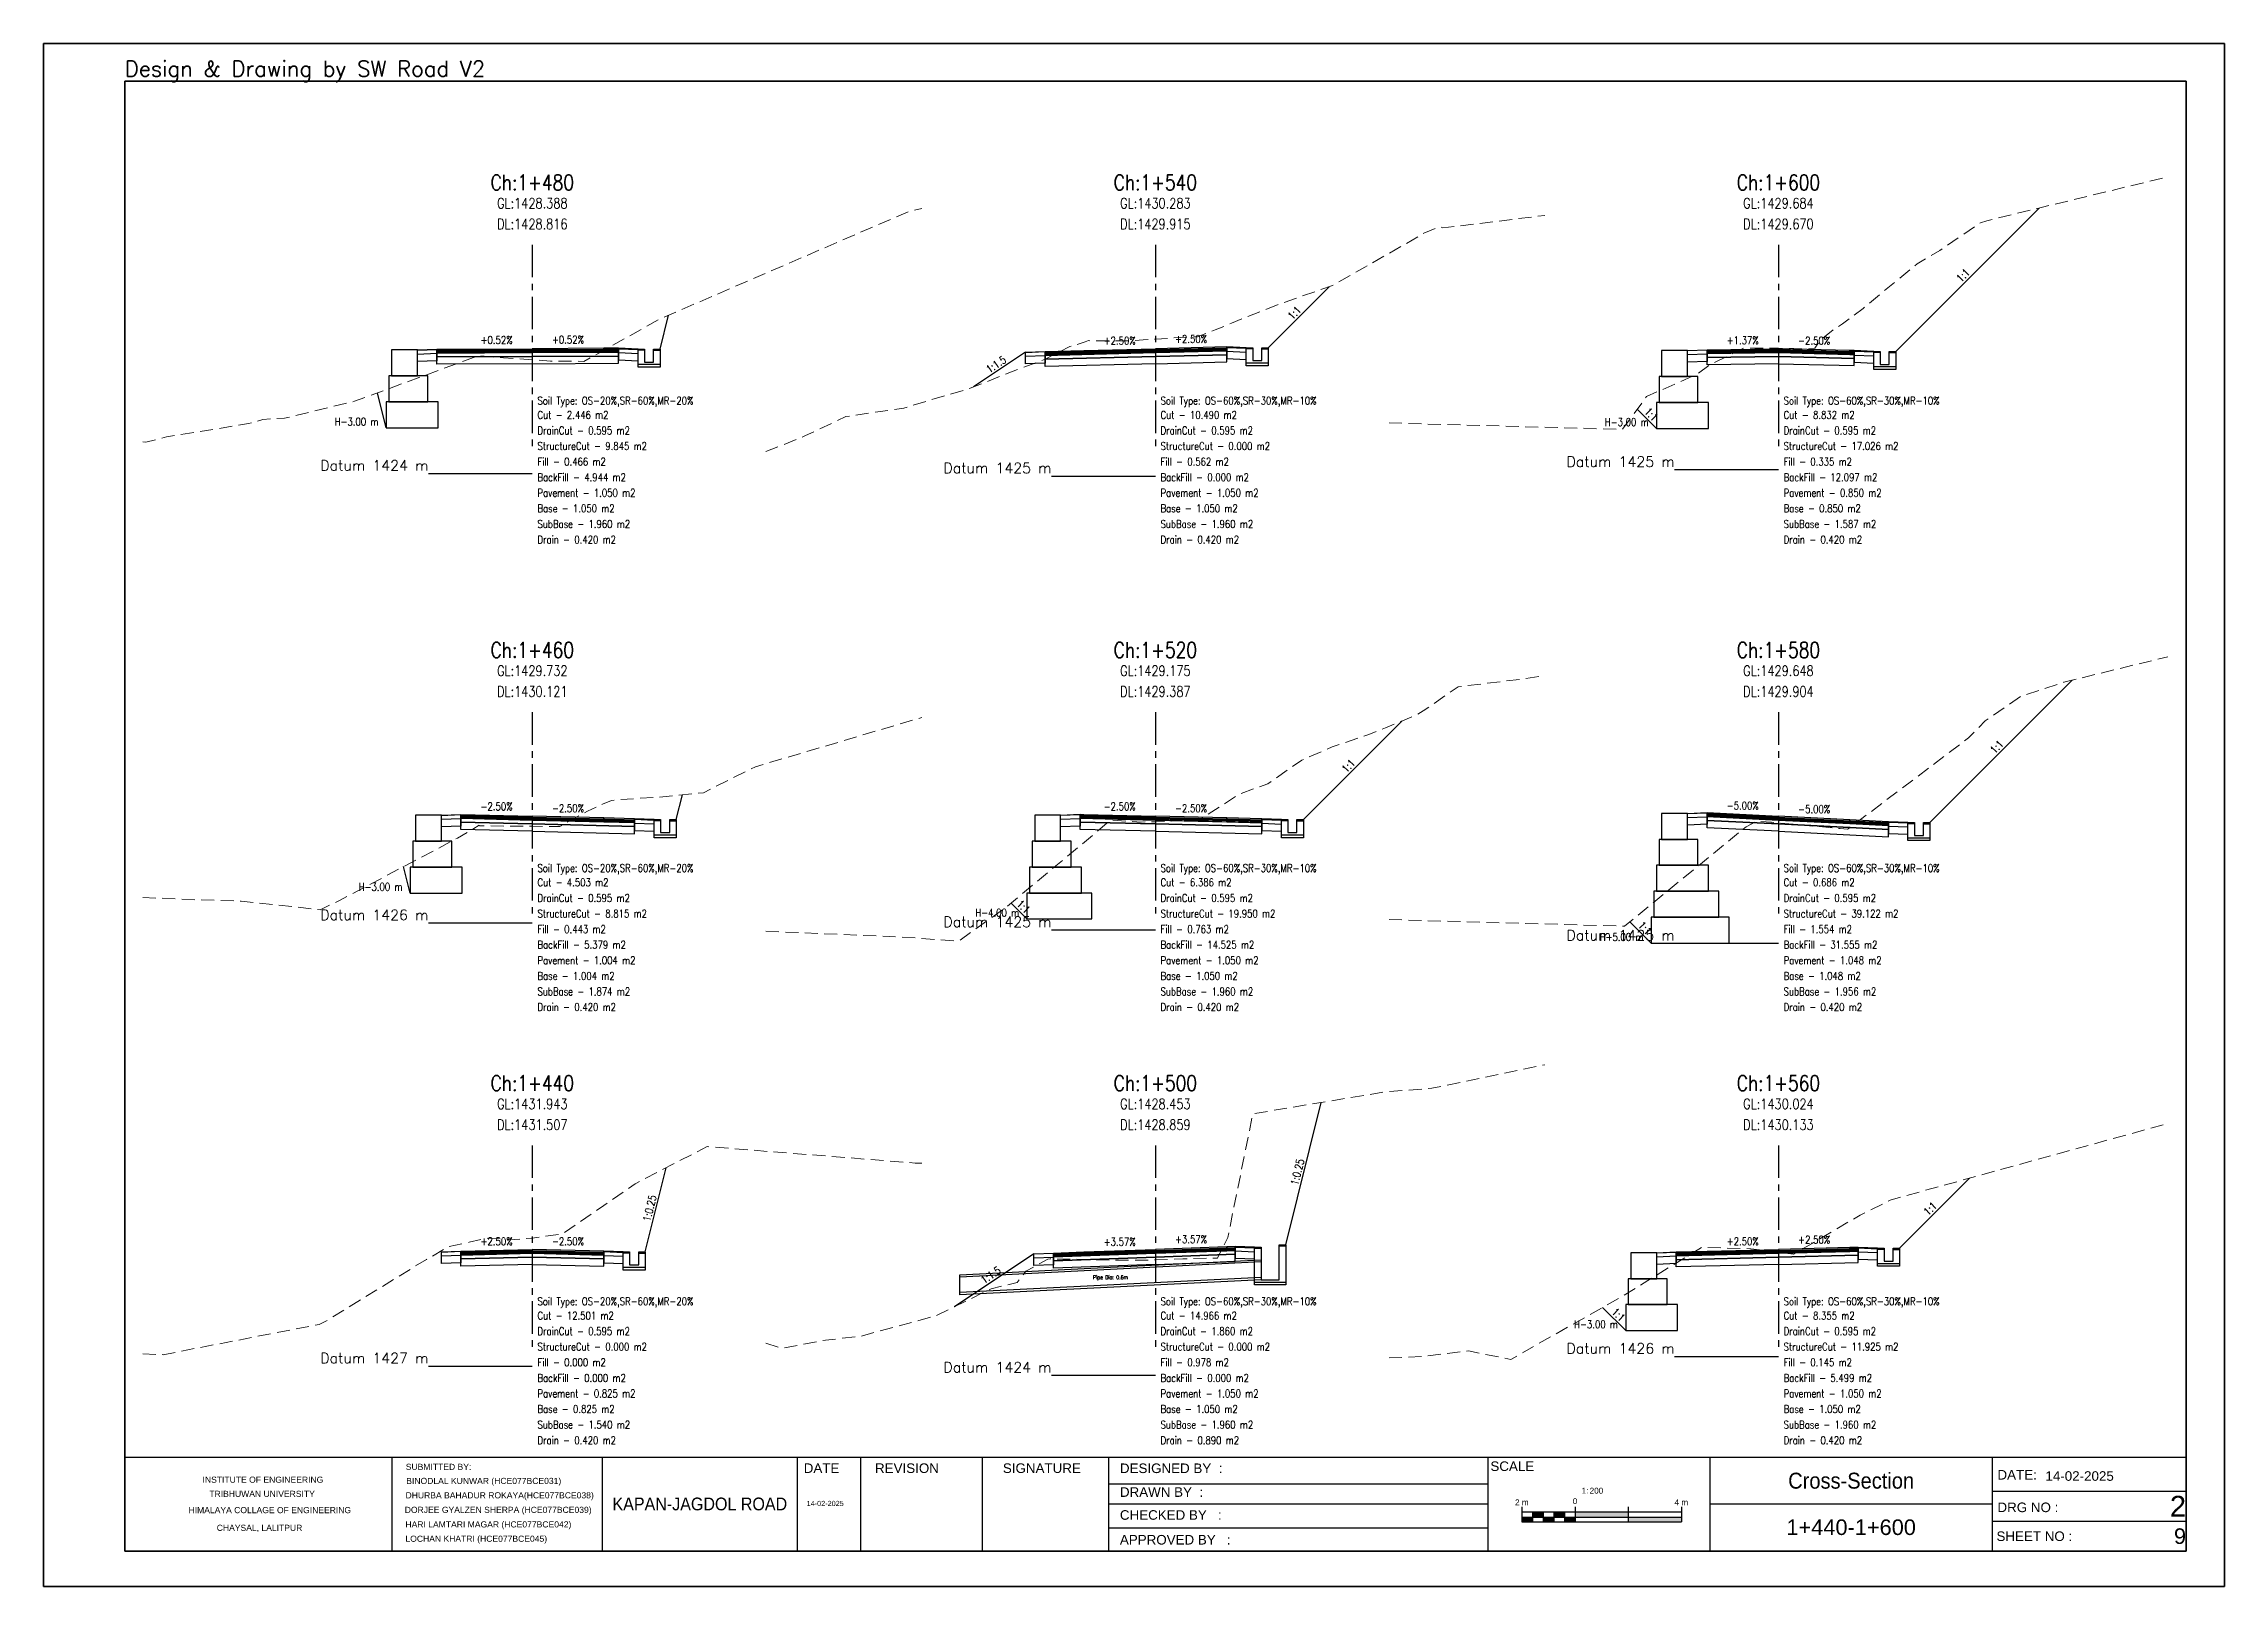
# Model space of a CAD drawing. Extents: x -19 to 1577, y -12 to 48.
# Drawn here: x 845.2 to 929.2, y -11.7 to 47.7 of the extents above; entities that cross this region are included whole.
import ezdxf
from ezdxf.enums import TextEntityAlignment as Align

# ---------------------------------------------------------------- set-up
doc = ezdxf.new("R2010")
doc.units = 0
doc.header["$MEASUREMENT"] = 0
doc.linetypes.add('Center', pattern=[2, 1.25, -0.25, 0.25, -0.25])
doc.linetypes.add('Dashed', pattern=[0.75, 0.5, -0.25])
for name, color, linetype in [('BackFill-Area', 7, 'Continuous'), ('Base', 6, 'Continuous'), ('Base-Area', 7, 'Continuous'), ('Cut-Area', 7, 'Continuous'), ('CutFillLine', 4, 'Continuous'), ('Drain', 3, 'Continuous'), ('Drain-Area', 7, 'Continuous'), ('DrainCut-Area', 7, 'Continuous'), ('ExtraWideningLayers', 7, 'Continuous'), ('Fill-Area', 7, 'Continuous'), ('Frame', 7, 'Continuous'), ('GabionRetainingWall', 140, 'Continuous'), ('Height', 7, 'Continuous'), ('L_CF_Slope', 7, 'Continuous'), ('L_Slope', 7, 'Continuous'), ('Pavement-Area', 7, 'Continuous'), ('PavementLayers', 1, 'Continuous'), ('PipeCulvert', 6, 'Continuous'), ('R_CF_Slope', 7, 'Continuous'), ('R_Slope', 7, 'Continuous'), ('Shoulder', 2, 'Continuous'), ('Soil Type', 7, 'Continuous'), ('StructureCut-Area', 7, 'Continuous'), ('SubBase', 7, 'Continuous'), ('SubBase-Area', 7, 'Continuous')]:
    doc.layers.add(name, color=color, linetype=linetype)
for name, color, linetype, lineweight in [('CenterLine', 5, 'Center', 25), ('ChainageTxt', 7, 'Continuous', 25), ('DatumLabel', 1, 'Continuous', 25), ('DLTxt', 1, 'Continuous', 25), ('GL', 104, 'Dashed', 18), ('GLTxt', 3, 'Continuous', 25)]:
    doc.layers.add(name, color=color, linetype=linetype, lineweight=lineweight)
doc.styles.add('ARIAL', font='arial.ttf')
doc.styles.get("Standard").update_dxf_attribs({"font": 'simplex.shx'})

msp = doc.modelspace()

# ---------------------------------------------------------------- texts
msp.add_text('Design & Drawing by SW Road V2', height=0.6).set_placement((848.3, 46.3), align=Align.BOTTOM_LEFT)
at = {"layer": 'BackFill-Area', "width": 0.8}
for s, p in [('BackFill - 4.944 m2', (864.2, 31.2)), ('BackFill - 0.000 m2', (888.2, 31.2)), ('BackFill - 12.097 m2', (912.2, 31.2)), ('BackFill - 5.379 m2', (864.2, 13.2)), ('BackFill - 14.525 m2', (888.2, 13.2)), ('BackFill - 31.555 m2', (912.2, 13.2)), ('BackFill - 0.000 m2', (864.2, -3.479)), ('BackFill - 0.000 m2', (888.2, -3.479)), ('BackFill - 5.499 m2', (912.2, -3.479))]:
    msp.add_text(s, height=0.3, dxfattribs=at).set_placement(p, align=Align.TOP_LEFT)
at = {"layer": 'Base-Area', "width": 0.8}
for s, p in [('Base - 1.050 m2', (864.2, 30)), ('Base - 1.050 m2', (888.2, 30)), ('Base - 0.850 m2', (912.2, 30)), ('Base - 1.004 m2', (864.2, 12)), ('Base - 1.050 m2', (888.2, 12)), ('Base - 1.048 m2', (912.2, 12)), ('Base - 0.825 m2', (864.2, -4.679)), ('Base - 1.050 m2', (888.2, -4.679)), ('Base - 1.050 m2', (912.2, -4.679))]:
    msp.add_text(s, height=0.3, dxfattribs=at).set_placement(p, align=Align.TOP_LEFT)
at = {"layer": 'ChainageTxt', "width": 0.8}
for s, p in [('Ch:1+480', (864, 42.4)), ('Ch:1+540', (888, 42.4)), ('Ch:1+600', (912, 42.4)), ('Ch:1+460', (864, 24.4)), ('Ch:1+520', (888, 24.4)), ('Ch:1+580', (912, 24.4)), ('Ch:1+440', (864, 7.721)), ('Ch:1+500', (888, 7.721)), ('Ch:1+560', (912, 7.721))]:
    msp.add_text(s, height=0.6, dxfattribs=at).set_placement(p, align=Align.MIDDLE_CENTER)
at = {"layer": 'Cut-Area', "width": 0.8}
for s, p in [('Cut - 2.446 m2', (864.2, 33.6)), ('Cut - 10.490 m2', (888.2, 33.6)), ('Cut - 8.832 m2', (912.2, 33.6)), ('Cut - 4.503 m2', (864.2, 15.6)), ('Cut - 6.386 m2', (888.2, 15.6)), ('Cut - 0.686 m2', (912.2, 15.6)), ('Cut - 12.501 m2', (864.2, -1.079)), ('Cut - 14.966 m2', (888.2, -1.079)), ('Cut - 8.355 m2', (912.2, -1.079))]:
    msp.add_text(s, height=0.3, dxfattribs=at).set_placement(p, align=Align.TOP_LEFT)
at = {"layer": 'DatumLabel'}
for s, p in [('Datum 1424 m', (860, 31.184)), ('Datum 1425 m', (884, 31.085)), ('Datum 1425 m', (908, 31.33)), ('Datum 1426 m', (860, 13.879)), ('Datum 1425 m', (884, 13.613)), ('Datum 1425 m', (908, 13.096)), ('Datum 1426 m', (908, -2.812)), ('Datum 1427 m', (860, -3.185)), ('Datum 1424 m', (884, -3.538))]:
    msp.add_text(s, height=0.4, dxfattribs=at).set_placement(p, align=Align.BOTTOM_RIGHT)
at = {"layer": 'DLTxt', "width": 0.8}
for s, p in [('DL:1428.816', (864, 40.8)), ('DL:1429.915', (888, 40.8)), ('DL:1429.670', (912, 40.8)), ('DL:1430.121', (864, 22.8)), ('DL:1429.387', (888, 22.8)), ('DL:1429.904', (912, 22.8)), ('DL:1431.507', (864, 6.121)), ('DL:1428.859', (888, 6.121)), ('DL:1430.133', (912, 6.121))]:
    msp.add_text(s, height=0.4, dxfattribs=at).set_placement(p, align=Align.MIDDLE_CENTER)
at = {"layer": 'Drain-Area', "width": 0.8}
for s, p in [('Drain - 0.420 m2', (864.2, 28.8)), ('Drain - 0.420 m2', (888.2, 28.8)), ('Drain - 0.420 m2', (912.2, 28.8)), ('Drain - 0.420 m2', (864.2, 10.8)), ('Drain - 0.420 m2', (888.2, 10.8)), ('Drain - 0.420 m2', (912.2, 10.8)), ('Drain - 0.420 m2', (864.2, -5.879)), ('Drain - 0.890 m2', (888.2, -5.879)), ('Drain - 0.420 m2', (912.2, -5.879))]:
    msp.add_text(s, height=0.3, dxfattribs=at).set_placement(p, align=Align.TOP_LEFT)
at = {"layer": 'DrainCut-Area', "width": 0.8}
for s, p in [('DrainCut - 0.595 m2', (864.2, 33)), ('DrainCut - 0.595 m2', (888.2, 33)), ('DrainCut - 0.595 m2', (912.2, 33)), ('DrainCut - 0.595 m2', (864.2, 15)), ('DrainCut - 0.595 m2', (888.2, 15)), ('DrainCut - 0.595 m2', (912.2, 15)), ('DrainCut - 0.595 m2', (864.2, -1.679)), ('DrainCut - 1.860 m2', (888.2, -1.679)), ('DrainCut - 0.595 m2', (912.2, -1.679))]:
    msp.add_text(s, height=0.3, dxfattribs=at).set_placement(p, align=Align.TOP_LEFT)
at = {"layer": 'Fill-Area', "width": 0.8}
for s, p in [('Fill - 0.466 m2', (864.2, 31.8)), ('Fill - 0.562 m2', (888.2, 31.8)), ('Fill - 0.335 m2', (912.2, 31.8)), ('Fill - 0.443 m2', (864.2, 13.8)), ('Fill - 0.763 m2', (888.2, 13.8)), ('Fill - 1.554 m2', (912.2, 13.8)), ('Fill - 0.000 m2', (864.2, -2.879)), ('Fill - 0.978 m2', (888.2, -2.879)), ('Fill - 0.145 m2', (912.2, -2.879))]:
    msp.add_text(s, height=0.3, dxfattribs=at).set_placement(p, align=Align.TOP_LEFT)
at = {"layer": 'GLTxt', "width": 0.8}
for s, p in [('GL:1428.388', (864, 41.6)), ('GL:1430.283', (888, 41.6)), ('GL:1429.684', (912, 41.6)), ('GL:1429.732', (864, 23.6)), ('GL:1429.175', (888, 23.6)), ('GL:1429.648', (912, 23.6)), ('GL:1431.943', (864, 6.921)), ('GL:1428.453', (888, 6.921)), ('GL:1430.024', (912, 6.921))]:
    msp.add_text(s, height=0.4, dxfattribs=at).set_placement(p, align=Align.MIDDLE_CENTER)
at = {"layer": 'Height', "width": 0.8}
for s, p in [('H-3.00 m', (858.073, 32.951)), ('H-3.00 m', (907, 32.932)), ('H-3.00 m', (859, 15.039)), ('H-4.00 m', (882.752, 14.042)), ('H-5.00 m', (906.8, 13.107)), ('H-3.00 m', (905.816, -1.807))]:
    msp.add_text(s, height=0.3, dxfattribs=at).set_placement(p, align=Align.BOTTOM_RIGHT)
at = {"layer": 'L_CF_Slope', "width": 0.8}
for s, rotation, p in [('1:1.5', 33.69007, (881.996, 35.194)), ('1:1', 315, (906.93, 33.302)), ('1:1', 315, (882.748, 14.347)), ('1:1', 315, (906.687, 13.52)), ('1:1.5', 33.69007, (881.793, 0.132)), ('1:1', 315, (905.671, -1.362))]:
    msp.add_text(s, height=0.3, rotation=rotation, dxfattribs=at).set_placement(p, align=Align.BOTTOM_CENTER)
at = {"layer": 'L_Slope', "width": 0.8}
for s, p in [('+0.52%', (862.625, 36.093)), ('+2.50%', (886.625, 36.066)), ('+1.37%', (910.625, 36.081)), ('-2.50%', (862.625, 18.134)), ('-2.50%', (886.625, 18.134)), ('-5.00%', (910.625, 18.169)), ('+2.50%', (862.625, 1.387)), ('+3.57%', (886.625, 1.372)), ('+2.50%', (910.625, 1.387))]:
    msp.add_text(s, height=0.3, dxfattribs=at).set_placement(p, align=Align.BOTTOM_CENTER)
at = {"layer": 'Pavement-Area', "width": 0.8}
for s, p in [('Pavement - 1.050 m2', (864.2, 30.6)), ('Pavement - 1.050 m2', (888.2, 30.6)), ('Pavement - 0.850 m2', (912.2, 30.6)), ('Pavement - 1.004 m2', (864.2, 12.6)), ('Pavement - 1.050 m2', (888.2, 12.6)), ('Pavement - 1.048 m2', (912.2, 12.6)), ('Pavement - 0.825 m2', (864.2, -4.079)), ('Pavement - 1.050 m2', (888.2, -4.079)), ('Pavement - 1.050 m2', (912.2, -4.079))]:
    msp.add_text(s, height=0.3, dxfattribs=at).set_placement(p, align=Align.TOP_LEFT)
at = {"layer": 'PipeCulvert', "width": 0.8}
msp.add_text('Pipe Dia: 0.6m', height=0.15, dxfattribs=at).set_placement((886.272, 0.246), align=Align.MIDDLE_CENTER)
at = {"layer": 'R_CF_Slope', "width": 0.8}
for s, rotation, p in [('1:1', 45, (919.278, 38.656)), ('1:1', 45, (893.523, 37.212)), ('1:1', 45, (895.604, 19.769)), ('1:1', 45, (920.576, 20.498)), ('1:0.25', 75.96376, (893.706, 4.239)), ('1:0.25', 75.96376, (868.755, 2.845)), ('1:1', 45, (918.014, 2.715))]:
    msp.add_text(s, height=0.3, rotation=rotation, dxfattribs=at).set_placement(p, align=Align.BOTTOM_CENTER)
at = {"layer": 'R_Slope', "width": 0.8}
for s, p in [('+0.52%', (865.375, 36.107)), ('+2.50%', (889.375, 36.134)), ('-2.50%', (913.375, 36.066)), ('-2.50%', (865.375, 18.066)), ('-2.50%', (889.375, 18.066)), ('-5.00%', (913.375, 18.031)), ('-2.50%', (865.375, 1.387)), ('+3.57%', (889.375, 1.471)), ('+2.50%', (913.375, 1.456))]:
    msp.add_text(s, height=0.3, dxfattribs=at).set_placement(p, align=Align.BOTTOM_CENTER)
at = {"layer": 'Soil Type', "width": 0.8}
for s, p in [('Soil Type: OS-20%,SR-60%,MR-20%', (864.2, 34)), ('Soil Type: OS-60%,SR-30%,MR-10%', (888.2, 34)), ('Soil Type: OS-60%,SR-30%,MR-10%', (912.2, 34)), ('Soil Type: OS-20%,SR-60%,MR-20%', (864.2, 16)), ('Soil Type: OS-60%,SR-30%,MR-10%', (888.2, 16)), ('Soil Type: OS-60%,SR-30%,MR-10%', (912.2, 16)), ('Soil Type: OS-20%,SR-60%,MR-20%', (864.2, -0.679)), ('Soil Type: OS-60%,SR-30%,MR-10%', (888.2, -0.679)), ('Soil Type: OS-60%,SR-30%,MR-10%', (912.2, -0.679))]:
    msp.add_text(s, height=0.3, dxfattribs=at).set_placement(p, align=Align.MIDDLE_LEFT)
at = {"layer": 'StructureCut-Area', "width": 0.8}
for s, p in [('StructureCut - 9.845 m2', (864.2, 32.4)), ('StructureCut - 0.000 m2', (888.2, 32.4)), ('StructureCut - 17.026 m2', (912.2, 32.4)), ('StructureCut - 8.815 m2', (864.2, 14.4)), ('StructureCut - 19.950 m2', (888.2, 14.4)), ('StructureCut - 39.122 m2', (912.2, 14.4)), ('StructureCut - 0.000 m2', (864.2, -2.279)), ('StructureCut - 0.000 m2', (888.2, -2.279)), ('StructureCut - 11.925 m2', (912.2, -2.279))]:
    msp.add_text(s, height=0.3, dxfattribs=at).set_placement(p, align=Align.TOP_LEFT)
at = {"layer": 'SubBase-Area', "width": 0.8}
for s, p in [('SubBase - 1.960 m2', (864.2, 29.4)), ('SubBase - 1.960 m2', (888.2, 29.4)), ('SubBase - 1.587 m2', (912.2, 29.4)), ('SubBase - 1.874 m2', (864.2, 11.4)), ('SubBase - 1.960 m2', (888.2, 11.4)), ('SubBase - 1.956 m2', (912.2, 11.4)), ('SubBase - 1.540 m2', (864.2, -5.279)), ('SubBase - 1.960 m2', (888.2, -5.279)), ('SubBase - 1.960 m2', (912.2, -5.279))]:
    msp.add_text(s, height=0.3, dxfattribs=at).set_placement(p, align=Align.TOP_LEFT)

# ---------------------------------------------------------------- blocks, each defined once
blk = doc.blocks.new('SheetA3-1')
at = {"layer": 'Frame', "color": 6, "linetype": 'Continuous', "lineweight": 35}
for p, q in [((397, 0), (0, 0)), ((0, 0), (0, -283)), ((397, -283), (397, 0)), ((0, -283), (397, -283))]:
    blk.add_line(p, q, dxfattribs=at)
at = {"layer": 'Frame', "linetype": 'Continuous', "lineweight": 30}
for p, q in [((397, -264.94), (0, -264.94)), ((51.51, -282.86), (51.51, -264.94)), ((91.94, -264.94), (91.94, -282.86)), ((129.6, -282.86), (129.6, -264.94)), ((141.75, -282.86), (141.75, -264.94)), ((165.2, -282.86), (165.2, -264.94)), ((189.51, -282.86), (189.51, -264.94)), ((262.53, -264.94), (262.53, -282.86)), ((305.32, -282.86), (305.32, -264.94)), ((359.69, -264.94), (359.69, -282.86)), ((189.51, -270.06), (262.53, -270.06)), ((359.69, -271.47), (397, -271.47)), ((189.51, -273.9), (262.53, -273.9)), ((305.32, -273.9), (359.69, -273.9)), ((189.51, -278.48), (262.53, -278.48)), ((359.69, -277.21), (397, -277.21))]:
    blk.add_line(p, q, dxfattribs=at)
at = {"layer": 'Frame', "color": 7, "linetype": 'Continuous'}
for p, q in [((269.08, -274.49), (269.08, -277.35)), ((299.8, -275.51), (269.08, -275.51)), ((269.08, -276.43), (299.8, -276.43)), ((271.13, -275.51), (271.13, -277.35)), ((273.18, -275.51), (273.18, -277.35)), ((275.23, -275.51), (275.23, -277.35)), ((277.28, -275.51), (277.28, -277.35)), ((279.32, -274.49), (279.32, -277.35)), ((289.56, -274.49), (289.56, -277.35)), ((299.8, -274.49), (299.8, -277.35)), ((269.08, -277.35), (299.8, -277.35))]:
    blk.add_line(p, q, dxfattribs=at)
at = {"layer": 'Frame', "color": 6, "linetype": 'Continuous', "lineweight": 35}
blk.add_lwpolyline([(-15.62, -289.77), (404.38, -289.77), (404.38, 7.23), (-15.62, 7.23)], close=True, dxfattribs=at)
at = {"layer": 'Frame', "color": 7, "linetype": 'Continuous'}
for points in [[(269.08, -276.43), (269.08, -277.35), (271.13, -276.43), (271.13, -277.35)], [(271.13, -275.51), (271.13, -276.43), (273.18, -275.51), (273.18, -276.43)], [(273.18, -276.43), (273.18, -277.35), (275.23, -276.43), (275.23, -277.35)], [(275.23, -276.43), (275.23, -275.51), (277.28, -276.43), (277.28, -275.51)], [(277.28, -276.43), (277.28, -277.35), (279.32, -276.43), (279.32, -277.35)], [(279.32, -276.43), (279.32, -275.51), (289.56, -276.43), (289.56, -275.51)], [(289.56, -276.43), (289.56, -277.35), (299.8, -276.43), (299.8, -277.35)]]:
    blk.add_solid(points, dxfattribs=at)
at = {"color": 1, "style": 'ARIAL'}
for tag, height, p in [('DWGNUM', 4, (397, -274.34)), ('SHEETNUM', 3, (397, -280.11))]:
    blk.add_attdef(tag, text='', height=height, dxfattribs=at).set_placement(p, align=Align.MIDDLE_RIGHT)
at = {"style": 'ARIAL'}
blk.add_attdef('CHRANGE', text='', height=3, dxfattribs=at).set_placement((332.51, -278.38), align=Align.MIDDLE_CENTER)
at = {"layer": 'Frame', "linetype": 'Continuous', "style": 'ARIAL'}
for s, height, p in [('INSTITUTE OF ENGINEERING', 1.1795, (26.62, -269.82)), ('SCALE ', 1.843, (267.6, -267.56))]:
    blk.add_text(s, height=height, dxfattribs=at).set_placement(p, align=Align.CENTER)
for s, height, p in [('SUBMITTED BY:', 1.1795, (54.13, -267.35)), ('DATE', 1.843, (130.78, -267.94)), ('REVISION', 1.843, (144.51, -267.94)), ('SIGNATURE', 1.843, (169.13, -267.94)), ('DESIGNED BY  :', 1.8429, (191.67, -267.96)), ('DHURBA BAHADUR ROKAYA(HCE077BCE038)', 1.1795, (54.09, -272.83)), ('BINODLAL KUNWAR (HCE077BCE031)', 1.1795, (54.23, -270.06)), ('DRAWN BY  :', 1.8429, (191.67, -272.54)), ('DORJEE GYALZEN SHERPA (HCE077BCE039)', 1.1795, (53.94, -275.63)), ('HARI LAMTARI MAGAR (HCE077BCE042)', 1.1795, (54.07, -278.43)), ('14-02-2025', 1, (131.34, -274.31)), ('CHECKED BY   :', 1.8429, (191.67, -276.95)), ('LOCHAN KHATRI (HCE077BCE045)', 1.1795, (54.07, -281.19)), ('APPROVED BY   :', 1.8429, (191.67, -281.72))]:
    blk.add_text(s, height=height, dxfattribs=at).set_placement(p)
at = {"layer": 'Frame', "color": 7, "linetype": 'Continuous', "style": 'ARIAL'}
for s, height, p in [('DATE:', 1.843, (360.68, -269.21)), ('14-02-2025', 1.843, (369.92, -269.45)), ('DRG NO : ', 1.843, (360.68, -275.48)), ('SHEET NO : ', 1.8429, (360.49, -281.04))]:
    blk.add_text(s, height=height, dxfattribs=at).set_placement(p)
at = {"layer": 'Frame', "linetype": 'Continuous', "style": 'ARIAL'}
for s, p in [('TRIBHUWAN UNIVERSITY', (26.46, -271.96)), ('HIMALAYA COLLAGE OF ENGINEERING', (27.95, -275.09)), ('CHAYSAL, LALITPUR', (25.97, -278.6))]:
    blk.add_text(s, height=1.1795, dxfattribs=at).set_placement(p, align=Align.MIDDLE)
at = {"layer": 'Frame', "color": 7, "linetype": 'Continuous', "style": 'ARIAL'}
for s, height, p in [('0', 1.13, (279.32, -273.93)), ('1: ', 1.126, (281.48, -271.89))]:
    blk.add_text(s, height=height, dxfattribs=at).set_placement(p, align=Align.CENTER)
at = {"layer": 'Frame', "linetype": 'Continuous', "lineweight": 30, "style": 'ARIAL', "width": 0.9}
for tag, height, p in [('DWGNAME', 3.07, (332.51, -269.42)), ('KAPAN-JAGDOLROAD', 2.46, (110.77, -273.9))]:
    blk.add_attdef(tag, text='', height=height, dxfattribs=at).set_placement(p, align=Align.MIDDLE_CENTER)
at = {"layer": 'Frame', "color": 7, "linetype": 'Continuous', "style": 'ARIAL'}
blk.add_attdef('HSCALE', (282.14, -271.91), '', height=1.13, dxfattribs=at)
for tag, p in [('V1', (269.08, -274.49)), ('V2', (299.8, -274.49))]:
    blk.add_attdef(tag, text='', height=1.13, dxfattribs=at).set_placement(p, align=Align.BOTTOM_CENTER)

# ---------------------------------------------------------------- linework, layer by layer
at = {"layer": 'Base'}
for points in [[(864, 35.85), (864, 35.7), (860.323, 35.681), (860.323, 35.681), (860.323, 35.831), (864, 35.85)], [(864, 35.85), (864, 35.7), (867.323, 35.717), (867.323, 35.717), (867.323, 35.867), (864, 35.85)], [(888, 35.85), (888, 35.7), (883.75, 35.594), (883.75, 35.594), (883.75, 35.744), (888, 35.85)], [(888, 35.85), (888, 35.7), (890.75, 35.769), (890.75, 35.769), (890.75, 35.919), (888, 35.85)], [(912, 35.85), (912, 35.7), (909.25, 35.662), (909.25, 35.662), (909.25, 35.812), (912, 35.85)], [(912, 35.85), (912, 35.7), (914.919, 35.627), (914.919, 35.627), (914.919, 35.777), (912, 35.85)], [(864, 17.85), (864, 17.7), (861.25, 17.769), (861.25, 17.769), (861.25, 17.919), (864, 17.85)], [(864, 17.85), (864, 17.7), (867.942, 17.601), (867.942, 17.601), (867.942, 17.751), (864, 17.85)], [(888, 17.85), (888, 17.7), (885.102, 17.772), (885.102, 17.772), (885.102, 17.922), (888, 17.85)], [(888, 17.85), (888, 17.7), (892.102, 17.597), (892.102, 17.597), (892.102, 17.747), (888, 17.85)], [(912, 17.85), (912, 17.7), (909.25, 17.837), (909.25, 17.837), (909.25, 17.987), (912, 17.85)], [(912, 17.85), (912, 17.7), (916.237, 17.488), (916.237, 17.488), (916.237, 17.638), (912, 17.85)], [(864, 1.171), (864, 1.021), (861.25, 0.953), (861.25, 0.953), (861.25, 1.103), (864, 1.171)], [(864, 1.171), (864, 1.021), (866.75, 0.953), (866.75, 0.953), (866.75, 1.103), (864, 1.171)], [(888, 1.171), (888, 1.021), (884.072, 0.881), (884.072, 0.881), (884.072, 1.031), (888, 1.171)], [(888, 1.171), (888, 1.021), (891.072, 1.131), (891.072, 1.131), (891.072, 1.281), (888, 1.171)], [(912, 1.171), (912, 1.021), (908.066, 0.923), (908.066, 0.923), (908.066, 1.073), (912, 1.171)], [(912, 1.171), (912, 1.021), (915.066, 1.098), (915.066, 1.098), (915.066, 1.248), (912, 1.171)]]:
    msp.add_lwpolyline(points, dxfattribs=at)
at = {"layer": 'CenterLine'}
for p, q in [((864, 40), (864, 32)), ((888, 40), (888, 32)), ((912, 40), (912, 32)), ((864, 22), (864, 14)), ((888, 22), (888, 14)), ((912, 22), (912, 14)), ((864, 5.321), (864, -2.679)), ((888, 5.321), (888, -2.679)), ((912, 5.321), (912, -2.679))]:
    msp.add_line(p, q, dxfattribs=at)
at = {"layer": 'CutFillLine'}
for points in [[(916.519, 35.897), (922.038, 41.416)], [(892.35, 36.039), (894.697, 38.385)], [(868.923, 35.987), (869.248, 37.288)], [(883, 35.864), (880.991, 34.525)], [(858.373, 32.951), (858.035, 34.3)], [(907.3, 32.932), (906.56, 33.673)], [(917.837, 17.758), (923.316, 23.238)], [(893.702, 17.867), (897.506, 21.671)], [(869.542, 17.871), (869.78, 18.822)], [(859.3, 15.039), (859.045, 16.059)], [(883.052, 14.042), (882.443, 14.651)], [(907.1, 13.107), (906.275, 13.933)], [(893.022, 1.501), (894.391, 6.977)], [(868.35, 1.223), (869.161, 4.466)], [(916.666, 1.368), (919.361, 4.063)], [(860.5, 1.223), (860.491, 1.258)], [(883.322, 1.151), (880.265, -0.887)], [(906.116, -1.807), (905.226, -0.916)]]:
    msp.add_lwpolyline(points, dxfattribs=at)
at = {"layer": 'DatumLabel'}
for p, q in [((864, 31.184), (860, 31.184)), ((888, 31.085), (884, 31.085)), ((912, 31.33), (908, 31.33)), ((864, 13.879), (860, 13.879)), ((888, 13.613), (884, 13.613)), ((912, 13.096), (908, 13.096)), ((864, -3.185), (860, -3.185)), ((912, -2.812), (908, -2.812)), ((888, -3.538), (884, -3.538))]:
    msp.add_line(p, q, dxfattribs=at)
at = {"layer": 'Drain'}
for points in [[(868.073, 35.987), (868.323, 35.987), (868.323, 35.937), (868.323, 35.487), (868.673, 35.487), (868.673, 35.937), (868.673, 35.987), (868.923, 35.987), (868.923, 35.937), (868.923, 35.487), (868.923, 35.387), (868.923, 35.287), (868.073, 35.287), (868.073, 35.387), (868.073, 35.487), (868.073, 35.937), (868.073, 35.987)], [(868.323, 35.937), (868.073, 35.937)], [(868.923, 35.387), (868.073, 35.387)], [(868.673, 35.937), (868.923, 35.937)], [(891.5, 36.039), (891.75, 36.039), (891.75, 35.989), (891.75, 35.539), (892.1, 35.539), (892.1, 35.989), (892.1, 36.039), (892.35, 36.039), (892.35, 35.989), (892.35, 35.539), (892.35, 35.439), (892.35, 35.339), (891.5, 35.339), (891.5, 35.439), (891.5, 35.539), (891.5, 35.989), (891.5, 36.039)], [(891.75, 35.989), (891.5, 35.989)], [(892.35, 35.439), (891.5, 35.439)], [(892.1, 35.989), (892.35, 35.989)], [(915.669, 35.897), (915.919, 35.897), (915.919, 35.847), (915.919, 35.397), (916.269, 35.397), (916.269, 35.847), (916.269, 35.897), (916.519, 35.897), (916.519, 35.847), (916.519, 35.397), (916.519, 35.297), (916.519, 35.197), (915.669, 35.197), (915.669, 35.297), (915.669, 35.397), (915.669, 35.847), (915.669, 35.897)], [(915.919, 35.847), (915.669, 35.847)], [(916.519, 35.297), (915.669, 35.297)], [(916.269, 35.847), (916.519, 35.847)], [(868.692, 17.871), (868.942, 17.871), (868.942, 17.821), (868.942, 17.371), (869.292, 17.371), (869.292, 17.821), (869.292, 17.871), (869.542, 17.871), (869.542, 17.821), (869.542, 17.371), (869.542, 17.271), (869.542, 17.171), (868.692, 17.171), (868.692, 17.271), (868.692, 17.371), (868.692, 17.821), (868.692, 17.871)], [(868.942, 17.821), (868.692, 17.821)], [(869.292, 17.821), (869.542, 17.821)], [(892.852, 17.867), (893.102, 17.867), (893.102, 17.817), (893.102, 17.367), (893.452, 17.367), (893.452, 17.817), (893.452, 17.867), (893.702, 17.867), (893.702, 17.817), (893.702, 17.367), (893.702, 17.267), (893.702, 17.167), (892.852, 17.167), (892.852, 17.267), (892.852, 17.367), (892.852, 17.817), (892.852, 17.867)], [(893.102, 17.817), (892.852, 17.817)], [(893.452, 17.817), (893.702, 17.817)], [(916.987, 17.758), (917.237, 17.758), (917.237, 17.708), (917.237, 17.258), (917.587, 17.258), (917.587, 17.708), (917.587, 17.758), (917.837, 17.758), (917.837, 17.708), (917.837, 17.258), (917.837, 17.158), (917.837, 17.058), (916.987, 17.058), (916.987, 17.158), (916.987, 17.258), (916.987, 17.708), (916.987, 17.758)], [(917.237, 17.708), (916.987, 17.708)], [(917.587, 17.708), (917.837, 17.708)], [(869.542, 17.271), (868.692, 17.271)], [(893.702, 17.267), (892.852, 17.267)], [(917.837, 17.158), (916.987, 17.158)], [(867.5, 1.223), (867.75, 1.223), (867.75, 1.173), (867.75, 0.723), (868.1, 0.723), (868.1, 1.173), (868.1, 1.223), (868.35, 1.223), (868.35, 1.173), (868.35, 0.723), (868.35, 0.623), (868.35, 0.523), (867.5, 0.523), (867.5, 0.623), (867.5, 0.723), (867.5, 1.173), (867.5, 1.223)], [(867.75, 1.173), (867.5, 1.173)], [(868.1, 1.173), (868.35, 1.173)], [(891.822, 1.401), (892.072, 1.401), (892.072, 1.351), (892.072, 0.151), (892.772, 0.151), (892.772, 1.451), (892.772, 1.501), (893.022, 1.501), (893.022, 1.451), (893.022, 0.151), (893.022, 0.051), (893.022, -0.049), (891.822, -0.049), (891.822, 0.051), (891.822, 0.151), (891.822, 1.351), (891.822, 1.401)], [(892.072, 1.351), (891.822, 1.351)], [(892.772, 1.451), (893.022, 1.451)], [(915.816, 1.368), (916.066, 1.368), (916.066, 1.318), (916.066, 0.868), (916.416, 0.868), (916.416, 1.318), (916.416, 1.368), (916.666, 1.368), (916.666, 1.318), (916.666, 0.868), (916.666, 0.768), (916.666, 0.668), (915.816, 0.668), (915.816, 0.768), (915.816, 0.868), (915.816, 1.318), (915.816, 1.368)], [(916.066, 1.318), (915.816, 1.318)], [(916.416, 1.318), (916.666, 1.318)], [(868.35, 0.623), (867.5, 0.623)], [(893.022, 0.051), (891.822, 0.051)], [(916.666, 0.768), (915.816, 0.768)]]:
    msp.add_lwpolyline(points, dxfattribs=at)
at = {"layer": 'ExtraWideningLayers'}
for points in [[(861.25, 35.986), (861.25, 35.936), (860.323, 35.931), (860.323, 35.931), (860.323, 35.981), (861.25, 35.986)], [(861.25, 35.936), (861.25, 35.886), (860.323, 35.881), (860.323, 35.881), (860.323, 35.931), (861.25, 35.936)], [(861.25, 35.886), (861.25, 35.836), (860.323, 35.831), (860.323, 35.831), (860.323, 35.881), (861.25, 35.886)], [(866.75, 36.014), (866.75, 35.964), (867.323, 35.967), (867.323, 35.967), (867.323, 36.017), (866.75, 36.014)], [(866.75, 35.964), (866.75, 35.914), (867.323, 35.917), (867.323, 35.917), (867.323, 35.967), (866.75, 35.964)], [(866.75, 35.914), (866.75, 35.864), (867.323, 35.867), (867.323, 35.867), (867.323, 35.917), (866.75, 35.914)], [(885.25, 35.931), (885.25, 35.881), (883.75, 35.844), (883.75, 35.844), (883.75, 35.894), (885.25, 35.931)], [(885.25, 35.881), (885.25, 35.831), (883.75, 35.794), (883.75, 35.794), (883.75, 35.844), (885.25, 35.881)], [(885.25, 35.831), (885.25, 35.781), (883.75, 35.744), (883.75, 35.744), (883.75, 35.794), (885.25, 35.831)], [(914.75, 35.931), (914.75, 35.881), (914.919, 35.877), (914.919, 35.877), (914.919, 35.927), (914.75, 35.931)], [(914.75, 35.881), (914.75, 35.831), (914.919, 35.827), (914.919, 35.827), (914.919, 35.877), (914.75, 35.881)], [(914.75, 35.831), (914.75, 35.781), (914.919, 35.777), (914.919, 35.777), (914.919, 35.827), (914.75, 35.831)], [(866.75, 17.931), (866.75, 17.881), (867.942, 17.851), (867.942, 17.851), (867.942, 17.901), (866.75, 17.931)], [(866.75, 17.881), (866.75, 17.831), (867.942, 17.801), (867.942, 17.801), (867.942, 17.851), (866.75, 17.881)], [(866.75, 17.831), (866.75, 17.781), (867.942, 17.751), (867.942, 17.751), (867.942, 17.801), (866.75, 17.831)], [(885.25, 18.069), (885.25, 18.019), (885.102, 18.022), (885.102, 18.022), (885.102, 18.072), (885.25, 18.069)], [(885.25, 18.019), (885.25, 17.969), (885.102, 17.972), (885.102, 17.972), (885.102, 18.022), (885.25, 18.019)], [(885.25, 17.969), (885.25, 17.919), (885.102, 17.922), (885.102, 17.922), (885.102, 17.972), (885.25, 17.969)], [(890.75, 17.931), (890.75, 17.881), (892.102, 17.847), (892.102, 17.847), (892.102, 17.897), (890.75, 17.931)], [(890.75, 17.881), (890.75, 17.831), (892.102, 17.797), (892.102, 17.797), (892.102, 17.847), (890.75, 17.881)], [(890.75, 17.831), (890.75, 17.781), (892.102, 17.747), (892.102, 17.747), (892.102, 17.797), (890.75, 17.831)], [(914.75, 17.863), (914.75, 17.812), (916.237, 17.738), (916.237, 17.738), (916.237, 17.788), (914.75, 17.863)], [(914.75, 17.812), (914.75, 17.762), (916.237, 17.688), (916.237, 17.688), (916.237, 17.738), (914.75, 17.812)], [(914.75, 17.762), (914.75, 17.712), (916.237, 17.638), (916.237, 17.638), (916.237, 17.688), (914.75, 17.762)], [(885.25, 1.223), (885.25, 1.173), (884.072, 1.131), (884.072, 1.131), (884.072, 1.181), (885.25, 1.223)], [(885.25, 1.173), (885.25, 1.123), (884.072, 1.081), (884.072, 1.081), (884.072, 1.131), (885.25, 1.173)], [(885.25, 1.123), (885.25, 1.073), (884.072, 1.031), (884.072, 1.031), (884.072, 1.081), (885.25, 1.123)], [(890.75, 1.42), (890.75, 1.37), (891.072, 1.381), (891.072, 1.381), (891.072, 1.431), (890.75, 1.42)], [(890.75, 1.37), (890.75, 1.32), (891.072, 1.331), (891.072, 1.331), (891.072, 1.381), (890.75, 1.37)], [(890.75, 1.32), (890.75, 1.27), (891.072, 1.281), (891.072, 1.281), (891.072, 1.331), (890.75, 1.32)], [(909.25, 1.253), (909.25, 1.203), (908.066, 1.173), (908.066, 1.173), (908.066, 1.223), (909.25, 1.253)], [(909.25, 1.203), (909.25, 1.153), (908.066, 1.123), (908.066, 1.123), (908.066, 1.173), (909.25, 1.203)], [(909.25, 1.153), (909.25, 1.103), (908.066, 1.073), (908.066, 1.073), (908.066, 1.123), (909.25, 1.153)], [(914.75, 1.39), (914.75, 1.34), (915.066, 1.348), (915.066, 1.348), (915.066, 1.398), (914.75, 1.39)], [(914.75, 1.34), (914.75, 1.29), (915.066, 1.298), (915.066, 1.298), (915.066, 1.348), (914.75, 1.34)], [(914.75, 1.29), (914.75, 1.24), (915.066, 1.248), (915.066, 1.248), (915.066, 1.298), (914.75, 1.29)]]:
    msp.add_lwpolyline(points, dxfattribs=at)
at = {"layer": 'GabionRetainingWall'}
for points in [[(859.573, 35.951), (858.573, 35.951), (858.573, 34.951), (859.573, 34.951), (859.573, 35.951)], [(908.5, 35.932), (907.5, 35.932), (907.5, 34.932), (908.5, 34.932), (908.5, 35.932)], [(859.973, 34.951), (858.473, 34.951), (858.473, 33.951), (859.973, 33.951), (859.973, 34.951)], [(908.9, 34.932), (907.4, 34.932), (907.4, 33.932), (908.9, 33.932), (908.9, 34.932)], [(860.373, 33.951), (858.373, 33.951), (858.373, 32.951), (860.373, 32.951), (860.373, 33.951)], [(909.3, 33.932), (907.3, 33.932), (907.3, 32.932), (909.3, 32.932), (909.3, 33.932)], [(860.5, 18.039), (859.5, 18.039), (859.5, 17.039), (860.5, 17.039), (860.5, 18.039)], [(884.352, 18.042), (883.352, 18.042), (883.352, 17.042), (884.352, 17.042), (884.352, 18.042)], [(908.5, 18.108), (907.5, 18.108), (907.5, 17.108), (908.5, 17.108), (908.5, 18.108)], [(860.9, 17.039), (859.4, 17.039), (859.4, 16.039), (860.9, 16.039), (860.9, 17.039)], [(884.752, 17.042), (883.252, 17.042), (883.252, 16.042), (884.752, 16.042), (884.752, 17.042)], [(908.9, 17.108), (907.4, 17.108), (907.4, 16.108), (908.9, 16.108), (908.9, 17.108)], [(861.3, 16.039), (859.3, 16.039), (859.3, 15.039), (861.3, 15.039), (861.3, 16.039)], [(885.152, 16.042), (883.152, 16.042), (883.152, 15.042), (885.152, 15.042), (885.152, 16.042)], [(909.3, 16.108), (907.3, 16.108), (907.3, 15.107), (909.3, 15.107), (909.3, 16.108)], [(885.552, 15.042), (883.052, 15.042), (883.052, 14.042), (885.552, 14.042), (885.552, 15.042)], [(909.7, 15.107), (907.2, 15.107), (907.2, 14.107), (909.7, 14.107), (909.7, 15.107)], [(910.1, 14.107), (907.1, 14.107), (907.1, 13.107), (910.1, 13.107), (910.1, 14.107)], [(907.316, 1.193), (906.316, 1.193), (906.316, 0.193), (907.316, 0.193), (907.316, 1.193)], [(907.716, 0.193), (906.216, 0.193), (906.216, -0.807), (907.716, -0.807), (907.716, 0.193)], [(908.116, -0.807), (906.116, -0.807), (906.116, -1.807), (908.116, -1.807), (908.116, -0.807)]]:
    msp.add_lwpolyline(points, dxfattribs=at)
at = {"layer": 'GL', "flags": 128}
for points in [[(897, 33.141), (905.984, 32.893), (906.917, 34.156), (908.849, 35.005), (909.327, 35.356), (910.676, 36.029), (912, 36.014), (912.588, 36.008), (913.041, 35.992), (913.397, 36.016), (913.612, 36.329), (914.115, 36.732), (914.468, 36.956), (915.263, 37.551), (917.348, 39.273), (918.211, 39.786), (919.786, 40.852), (920.027, 40.929), (927, 42.617)], [(849, 32.418), (849.12, 32.403), (849.911, 32.602), (853.072, 33.116), (853.615, 33.27), (853.948, 33.298), (854.455, 33.321), (857.152, 33.975), (861.912, 35.727), (862.894, 35.65), (864, 35.572), (864.695, 35.523), (865.987, 35.513), (868.895, 37.136), (878.534, 41.297), (879, 41.401)], [(873, 32.037), (874.527, 32.652), (876.083, 33.387), (878.306, 33.715), (880.868, 34.476), (882.693, 35.199), (883.752, 35.593), (884.701, 36.079), (885.296, 36.26), (885.43, 36.309), (886.979, 36.297), (887.527, 36.338), (888, 36.368), (888.986, 36.432), (889.469, 36.458), (889.625, 36.462), (889.644, 36.474), (890.304, 36.72), (890.934, 36.984), (892.776, 37.72), (894.821, 38.429), (896.066, 39.14), (896.2, 39.212), (898.218, 40.369), (898.346, 40.442), (898.956, 40.696), (899.072, 40.651), (903, 41.131)], [(897, 14.017), (906.069, 13.765), (910.752, 17.592), (911.168, 17.813), (911.733, 17.769), (912, 17.744), (914.377, 17.521), (914.665, 17.5), (914.719, 17.533), (914.738, 17.546), (914.766, 17.552), (914.992, 17.74), (919.32, 21.014), (919.967, 21.668), (921.346, 22.622), (922.991, 23.158), (927, 24.141)], [(873, 13.569), (878.125, 13.354), (880.425, 13.193), (882.259, 14.497), (886.281, 17.851), (887.472, 17.773), (888, 17.788), (889.411, 17.827), (889.689, 17.851), (891.256, 18.86), (892.335, 19.252), (893.641, 20.156), (894.806, 20.667), (896.225, 21.15), (896.864, 21.402), (898.077, 21.911), (898.32, 22.053), (899.658, 22.98), (902.181, 23.288), (903, 23.415)], [(849, 14.872), (851.023, 14.782), (852.792, 14.732), (855.829, 14.398), (856.599, 14.766), (861.115, 17.154), (861.957, 17.653), (861.965, 17.628), (864, 17.611), (864.463, 17.607), (865.063, 17.599), (865.183, 17.682), (866.123, 18.188), (866.705, 18.466), (867.054, 18.599), (867.222, 18.627), (869.027, 18.745), (870.589, 18.905), (872.596, 19.904), (879, 21.798)], [(873, -2.285), (873.613, -2.489), (875.289, -2.175), (876.676, -2.018), (879.561, -1.233), (881.67, -0.196), (882.677, 0.047), (883.014, 0.484), (883.862, 0.946), (883.945, 0.953), (884.927, 0.942), (886.361, 0.904), (887.595, 0.9), (888, 0.915), (889.057, 0.954), (890.185, 0.989), (890.392, 0.984), (890.791, 1.776), (891.753, 6.541), (896.883, 7.389), (898.649, 7.524), (903, 8.426)], [(897, -2.861), (898.272, -2.809), (900.059, -2.587), (901.686, -2.917), (905.979, -0.49), (909.049, 1.403), (909.987, 1.372), (910.938, 1.348), (911.43, 1.287), (912, 1.212), (912.585, 1.135), (915.154, 2.642), (916.306, 3.22), (927, 6.169)], [(849, -2.698), (849.777, -2.734), (855.79, -1.57), (856.126, -1.398), (859.919, 0.936), (860.059, 0.996), (860.758, 1.419), (861.573, 1.598), (862.257, 1.756), (863.32, 1.697), (863.971, 1.754), (864, 1.758), (865.154, 1.916), (866.753, 3.01), (867.967, 3.849), (870.732, 5.278), (878.753, 4.645), (879, 4.642)]]:
    msp.add_lwpolyline(points, dxfattribs=at)
at = {"layer": 'PavementLayers'}
for points in [[(864, 36), (864, 35.95), (861.25, 35.936), (861.25, 35.936), (861.25, 35.986), (864, 36)], [(864, 35.95), (864, 35.9), (861.25, 35.886), (861.25, 35.886), (861.25, 35.936), (864, 35.95)], [(864, 35.9), (864, 35.85), (861.25, 35.836), (861.25, 35.836), (861.25, 35.886), (864, 35.9)], [(864, 36), (864, 35.95), (866.75, 35.964), (866.75, 35.964), (866.75, 36.014), (864, 36)], [(864, 35.95), (864, 35.9), (866.75, 35.914), (866.75, 35.914), (866.75, 35.964), (864, 35.95)], [(864, 35.9), (864, 35.85), (866.75, 35.864), (866.75, 35.864), (866.75, 35.914), (864, 35.9)], [(888, 36), (888, 35.95), (885.25, 35.881), (885.25, 35.881), (885.25, 35.931), (888, 36)], [(888, 35.95), (888, 35.9), (885.25, 35.831), (885.25, 35.831), (885.25, 35.881), (888, 35.95)], [(888, 35.9), (888, 35.85), (885.25, 35.781), (885.25, 35.781), (885.25, 35.831), (888, 35.9)], [(888, 36), (888, 35.95), (890.75, 36.019), (890.75, 36.019), (890.75, 36.069), (888, 36)], [(888, 35.95), (888, 35.9), (890.75, 35.969), (890.75, 35.969), (890.75, 36.019), (888, 35.95)], [(888, 35.9), (888, 35.85), (890.75, 35.919), (890.75, 35.919), (890.75, 35.969), (888, 35.9)], [(912, 36), (912, 35.95), (909.25, 35.912), (909.25, 35.912), (909.25, 35.962), (912, 36)], [(912, 35.95), (912, 35.9), (909.25, 35.862), (909.25, 35.862), (909.25, 35.912), (912, 35.95)], [(912, 35.9), (912, 35.85), (909.25, 35.812), (909.25, 35.812), (909.25, 35.862), (912, 35.9)], [(912, 36), (912, 35.95), (914.75, 35.881), (914.75, 35.881), (914.75, 35.931), (912, 36)], [(912, 35.95), (912, 35.9), (914.75, 35.831), (914.75, 35.831), (914.75, 35.881), (912, 35.95)], [(912, 35.9), (912, 35.85), (914.75, 35.781), (914.75, 35.781), (914.75, 35.831), (912, 35.9)], [(864, 18), (864, 17.95), (861.25, 18.019), (861.25, 18.019), (861.25, 18.069), (864, 18)], [(864, 17.95), (864, 17.9), (861.25, 17.969), (861.25, 17.969), (861.25, 18.019), (864, 17.95)], [(864, 17.9), (864, 17.85), (861.25, 17.919), (861.25, 17.919), (861.25, 17.969), (864, 17.9)], [(864, 18), (864, 17.95), (866.75, 17.881), (866.75, 17.881), (866.75, 17.931), (864, 18)], [(864, 17.95), (864, 17.9), (866.75, 17.831), (866.75, 17.831), (866.75, 17.881), (864, 17.95)], [(864, 17.9), (864, 17.85), (866.75, 17.781), (866.75, 17.781), (866.75, 17.831), (864, 17.9)], [(888, 18), (888, 17.95), (885.25, 18.019), (885.25, 18.019), (885.25, 18.069), (888, 18)], [(888, 17.95), (888, 17.9), (885.25, 17.969), (885.25, 17.969), (885.25, 18.019), (888, 17.95)], [(888, 17.9), (888, 17.85), (885.25, 17.919), (885.25, 17.919), (885.25, 17.969), (888, 17.9)], [(888, 18), (888, 17.95), (890.75, 17.881), (890.75, 17.881), (890.75, 17.931), (888, 18)], [(888, 17.95), (888, 17.9), (890.75, 17.831), (890.75, 17.831), (890.75, 17.881), (888, 17.95)], [(888, 17.9), (888, 17.85), (890.75, 17.781), (890.75, 17.781), (890.75, 17.831), (888, 17.9)], [(912, 18), (912, 17.95), (909.25, 18.087), (909.25, 18.087), (909.25, 18.137), (912, 18)], [(912, 17.95), (912, 17.9), (909.25, 18.037), (909.25, 18.037), (909.25, 18.087), (912, 17.95)], [(912, 17.9), (912, 17.85), (909.25, 17.987), (909.25, 17.987), (909.25, 18.037), (912, 17.9)], [(912, 18), (912, 17.95), (914.75, 17.812), (914.75, 17.812), (914.75, 17.863), (912, 18)], [(912, 17.95), (912, 17.9), (914.75, 17.762), (914.75, 17.762), (914.75, 17.812), (912, 17.95)], [(912, 17.9), (912, 17.85), (914.75, 17.712), (914.75, 17.712), (914.75, 17.762), (912, 17.9)], [(864, 1.321), (864, 1.271), (861.25, 1.203), (861.25, 1.203), (861.25, 1.253), (864, 1.321)], [(864, 1.271), (864, 1.221), (861.25, 1.153), (861.25, 1.153), (861.25, 1.203), (864, 1.271)], [(864, 1.221), (864, 1.171), (861.25, 1.103), (861.25, 1.103), (861.25, 1.153), (864, 1.221)], [(864, 1.321), (864, 1.271), (866.75, 1.203), (866.75, 1.203), (866.75, 1.253), (864, 1.321)], [(864, 1.271), (864, 1.221), (866.75, 1.153), (866.75, 1.153), (866.75, 1.203), (864, 1.271)], [(864, 1.221), (864, 1.171), (866.75, 1.103), (866.75, 1.103), (866.75, 1.153), (864, 1.221)], [(888, 1.321), (888, 1.271), (885.25, 1.173), (885.25, 1.173), (885.25, 1.223), (888, 1.321)], [(888, 1.271), (888, 1.221), (885.25, 1.123), (885.25, 1.123), (885.25, 1.173), (888, 1.271)], [(888, 1.221), (888, 1.171), (885.25, 1.073), (885.25, 1.073), (885.25, 1.123), (888, 1.221)], [(888, 1.321), (888, 1.271), (890.75, 1.37), (890.75, 1.37), (890.75, 1.42), (888, 1.321)], [(888, 1.271), (888, 1.221), (890.75, 1.32), (890.75, 1.32), (890.75, 1.37), (888, 1.271)], [(888, 1.221), (888, 1.171), (890.75, 1.27), (890.75, 1.27), (890.75, 1.32), (888, 1.221)], [(912, 1.321), (912, 1.271), (909.25, 1.203), (909.25, 1.203), (909.25, 1.253), (912, 1.321)], [(912, 1.271), (912, 1.221), (909.25, 1.153), (909.25, 1.153), (909.25, 1.203), (912, 1.271)], [(912, 1.221), (912, 1.171), (909.25, 1.103), (909.25, 1.103), (909.25, 1.153), (912, 1.221)], [(912, 1.321), (912, 1.271), (914.75, 1.34), (914.75, 1.34), (914.75, 1.39), (912, 1.321)], [(912, 1.271), (912, 1.221), (914.75, 1.29), (914.75, 1.29), (914.75, 1.34), (912, 1.271)], [(912, 1.221), (912, 1.171), (914.75, 1.24), (914.75, 1.24), (914.75, 1.29), (912, 1.221)]]:
    msp.add_lwpolyline(points, dxfattribs=at)
at = {"layer": 'PipeCulvert'}
for points in [[(886.272, 0.631), (892.072, 0.921), (892.072, 0.836), (892.072, 0.236), (892.072, 0.151), (880.472, -0.429), (880.472, -0.344), (880.472, 0.256), (880.472, 0.341), (886.272, 0.631)], [(892.072, 0.836), (880.472, 0.256)], [(892.072, 0.236), (880.472, -0.344)]]:
    msp.add_lwpolyline(points, dxfattribs=at)
at = {"layer": 'Shoulder'}
for p, q in [((860.323, 35.961), (859.573, 35.931)), ((860.323, 35.811), (859.573, 35.781)), ((867.323, 35.997), (868.073, 35.967)), ((867.323, 35.847), (868.073, 35.817)), ((883.75, 35.874), (883, 35.844)), ((883.75, 35.724), (883, 35.694)), ((890.75, 36.049), (891.5, 36.019)), ((890.75, 35.899), (891.5, 35.869)), ((909.25, 35.942), (908.5, 35.912)), ((909.25, 35.792), (908.5, 35.762)), ((914.919, 35.907), (915.669, 35.877)), ((914.919, 35.757), (915.669, 35.727)), ((861.25, 18.049), (860.5, 18.019)), ((861.25, 17.899), (860.5, 17.869)), ((867.942, 17.881), (868.692, 17.851)), ((867.942, 17.731), (868.692, 17.701)), ((885.102, 18.052), (884.352, 18.022)), ((885.102, 17.902), (884.352, 17.872)), ((892.102, 17.877), (892.852, 17.847)), ((892.102, 17.727), (892.852, 17.697)), ((909.25, 18.118), (908.5, 18.087)), ((909.25, 17.967), (908.5, 17.937)), ((916.237, 17.768), (916.987, 17.738)), ((916.237, 17.618), (916.987, 17.588)), ((861.25, 1.233), (860.5, 1.203)), ((861.25, 1.083), (860.5, 1.053)), ((866.75, 1.233), (867.5, 1.203)), ((866.75, 1.083), (867.5, 1.053)), ((884.072, 1.161), (883.322, 1.131)), ((884.072, 1.011), (883.322, 0.981)), ((891.072, 1.411), (891.822, 1.381)), ((891.072, 1.261), (891.822, 1.231)), ((908.066, 1.203), (907.316, 1.173)), ((908.066, 1.053), (907.316, 1.023)), ((915.066, 1.378), (915.816, 1.348)), ((915.066, 1.228), (915.816, 1.198))]:
    msp.add_line(p, q, dxfattribs=at)
for points in [[(860.323, 35.981), (860.323, 35.961), (860.323, 35.811), (860.323, 35.531), (859.573, 35.501), (859.573, 35.781), (859.573, 35.931), (859.573, 35.951), (860.323, 35.981)], [(867.323, 36.017), (867.323, 35.997), (867.323, 35.847), (867.323, 35.567), (868.073, 35.537), (868.073, 35.817), (868.073, 35.967), (868.073, 35.987), (867.323, 36.017)], [(883.75, 35.894), (883.75, 35.874), (883.75, 35.724), (883.75, 35.444), (883, 35.414), (883, 35.694), (883, 35.844), (883, 35.864), (883.75, 35.894)], [(890.75, 36.069), (890.75, 36.049), (890.75, 35.899), (890.75, 35.619), (891.5, 35.589), (891.5, 35.869), (891.5, 36.019), (891.5, 36.039), (890.75, 36.069)], [(909.25, 35.962), (909.25, 35.942), (909.25, 35.792), (909.25, 35.512), (908.5, 35.482), (908.5, 35.762), (908.5, 35.912), (908.5, 35.932), (909.25, 35.962)], [(914.919, 35.927), (914.919, 35.907), (914.919, 35.757), (914.919, 35.477), (915.669, 35.447), (915.669, 35.727), (915.669, 35.877), (915.669, 35.897), (914.919, 35.927)], [(861.25, 18.069), (861.25, 18.049), (861.25, 17.899), (861.25, 17.619), (860.5, 17.589), (860.5, 17.869), (860.5, 18.019), (860.5, 18.039), (861.25, 18.069)], [(867.942, 17.901), (867.942, 17.881), (867.942, 17.731), (867.942, 17.451), (868.692, 17.421), (868.692, 17.701), (868.692, 17.851), (868.692, 17.871), (867.942, 17.901)], [(885.102, 18.072), (885.102, 18.052), (885.102, 17.902), (885.102, 17.622), (884.352, 17.592), (884.352, 17.872), (884.352, 18.022), (884.352, 18.042), (885.102, 18.072)], [(892.102, 17.897), (892.102, 17.877), (892.102, 17.727), (892.102, 17.447), (892.852, 17.417), (892.852, 17.697), (892.852, 17.847), (892.852, 17.867), (892.102, 17.897)], [(909.25, 18.137), (909.25, 18.118), (909.25, 17.967), (909.25, 17.687), (908.5, 17.657), (908.5, 17.937), (908.5, 18.087), (908.5, 18.108), (909.25, 18.137)], [(916.237, 17.788), (916.237, 17.768), (916.237, 17.618), (916.237, 17.338), (916.987, 17.308), (916.987, 17.588), (916.987, 17.738), (916.987, 17.758), (916.237, 17.788)], [(861.25, 1.253), (861.25, 1.233), (861.25, 1.083), (861.25, 0.803), (860.5, 0.773), (860.5, 1.053), (860.5, 1.203), (860.5, 1.223), (861.25, 1.253)], [(866.75, 1.253), (866.75, 1.233), (866.75, 1.083), (866.75, 0.803), (867.5, 0.773), (867.5, 1.053), (867.5, 1.203), (867.5, 1.223), (866.75, 1.253)], [(884.072, 1.181), (884.072, 1.161), (884.072, 1.011), (884.072, 0.731), (883.322, 0.701), (883.322, 0.981), (883.322, 1.131), (883.322, 1.151), (884.072, 1.181)], [(891.072, 1.431), (891.072, 1.411), (891.072, 1.261), (891.072, 0.981), (891.822, 0.951), (891.822, 1.231), (891.822, 1.381), (891.822, 1.401), (891.072, 1.431)], [(908.066, 1.223), (908.066, 1.203), (908.066, 1.053), (908.066, 0.773), (907.316, 0.743), (907.316, 1.023), (907.316, 1.173), (907.316, 1.193), (908.066, 1.223)], [(915.066, 1.398), (915.066, 1.378), (915.066, 1.228), (915.066, 0.948), (915.816, 0.918), (915.816, 1.198), (915.816, 1.348), (915.816, 1.368), (915.066, 1.398)]]:
    msp.add_lwpolyline(points, dxfattribs=at)
at = {"layer": 'SubBase'}
for points in [[(864, 35.7), (864, 35.42), (860.323, 35.401), (860.323, 35.401), (860.323, 35.681), (864, 35.7)], [(864, 35.7), (864, 35.42), (867.323, 35.437), (867.323, 35.437), (867.323, 35.717), (864, 35.7)], [(888, 35.7), (888, 35.42), (883.75, 35.314), (883.75, 35.314), (883.75, 35.594), (888, 35.7)], [(888, 35.7), (888, 35.42), (890.75, 35.489), (890.75, 35.489), (890.75, 35.769), (888, 35.7)], [(912, 35.7), (912, 35.42), (909.25, 35.382), (909.25, 35.382), (909.25, 35.662), (912, 35.7)], [(912, 35.7), (912, 35.42), (914.919, 35.347), (914.919, 35.347), (914.919, 35.627), (912, 35.7)], [(864, 17.7), (864, 17.42), (861.25, 17.489), (861.25, 17.489), (861.25, 17.769), (864, 17.7)], [(864, 17.7), (864, 17.42), (867.942, 17.321), (867.942, 17.321), (867.942, 17.601), (864, 17.7)], [(888, 17.7), (888, 17.42), (885.102, 17.492), (885.102, 17.492), (885.102, 17.772), (888, 17.7)], [(888, 17.7), (888, 17.42), (892.102, 17.317), (892.102, 17.317), (892.102, 17.597), (888, 17.7)], [(912, 17.7), (912, 17.42), (909.25, 17.557), (909.25, 17.557), (909.25, 17.837), (912, 17.7)], [(912, 17.7), (912, 17.42), (916.237, 17.208), (916.237, 17.208), (916.237, 17.488), (912, 17.7)], [(864, 1.021), (864, 0.741), (861.25, 0.673), (861.25, 0.673), (861.25, 0.953), (864, 1.021)], [(864, 1.021), (864, 0.741), (866.75, 0.673), (866.75, 0.673), (866.75, 0.953), (864, 1.021)], [(888, 1.021), (888, 0.741), (884.072, 0.601), (884.072, 0.601), (884.072, 0.881), (888, 1.021)], [(888, 1.021), (888, 0.741), (891.072, 0.851), (891.072, 0.851), (891.072, 1.131), (888, 1.021)], [(912, 1.021), (912, 0.741), (908.066, 0.643), (908.066, 0.643), (908.066, 0.923), (912, 1.021)], [(912, 1.021), (912, 0.741), (915.066, 0.818), (915.066, 0.818), (915.066, 1.098), (912, 1.021)]]:
    msp.add_lwpolyline(points, dxfattribs=at)

# ---------------------------------------------------------------- block references
ref = msp.add_blockref('SheetA3-1', (848.3, 46.3), dxfattribs=dict(xscale=0.200000002980232, yscale=0.200000002980232, zscale=0.200000002980232))
ref.add_attrib('CHRANGE', '1+440-1+600', dxfattribs={"height": 0.6, "style": 'ARIAL'}).set_placement((914.801, -9.377), align=Align.MIDDLE_CENTER)
ref.add_attrib('DWGNUM', '2', dxfattribs={"color": 1, "height": 0.8, "style": 'ARIAL'}).set_placement((927.7, -8.568), align=Align.MIDDLE_RIGHT)
ref.add_attrib('SHEETNUM', '9', dxfattribs={"color": 1, "height": 0.6, "style": 'ARIAL'}).set_placement((927.7, -9.721), align=Align.MIDDLE_RIGHT)
ref.add_attrib('DWGNAME', 'Cross-Section', dxfattribs={"layer": 'Frame', "linetype": 'Continuous', "lineweight": 30, "height": 0.61431, "style": 'ARIAL', "width": 0.9}).set_placement((914.801, -7.585), align=Align.MIDDLE_CENTER)
ref.add_attrib('ROADNAME', 'KAPAN-JAGDOL ROAD', dxfattribs={"layer": 'Frame', "linetype": 'Continuous', "lineweight": 30, "height": 0.49145, "style": 'ARIAL', "width": 0.9}).set_placement((870.453, -8.481), align=Align.MIDDLE_CENTER)
ref.add_attrib('HSCALE', '200', (904.727, -8.083), dxfattribs={"layer": 'Frame', "color": 7, "linetype": 'Continuous', "height": 0.2252, "style": 'ARIAL'})
ref.add_attrib('V1', '2 m', dxfattribs={"layer": 'Frame', "color": 7, "linetype": 'Continuous', "height": 0.2252, "style": 'ARIAL'}).set_placement((902.117, -8.597), align=Align.BOTTOM_CENTER)
ref.add_attrib('V2', '4 m', dxfattribs={"layer": 'Frame', "color": 7, "linetype": 'Continuous', "height": 0.2252, "style": 'ARIAL'}).set_placement((908.26, -8.597), align=Align.BOTTOM_CENTER)

msp.set_redraw_order([(e.dxf.handle, doc.entitydb.next_handle()) for e in msp.query("TEXT MTEXT ATTDEF DIMENSION ARC_DIMENSION")])  # texts and dimensions are drawn at this point

doc.saveas('drawing.dxf')
